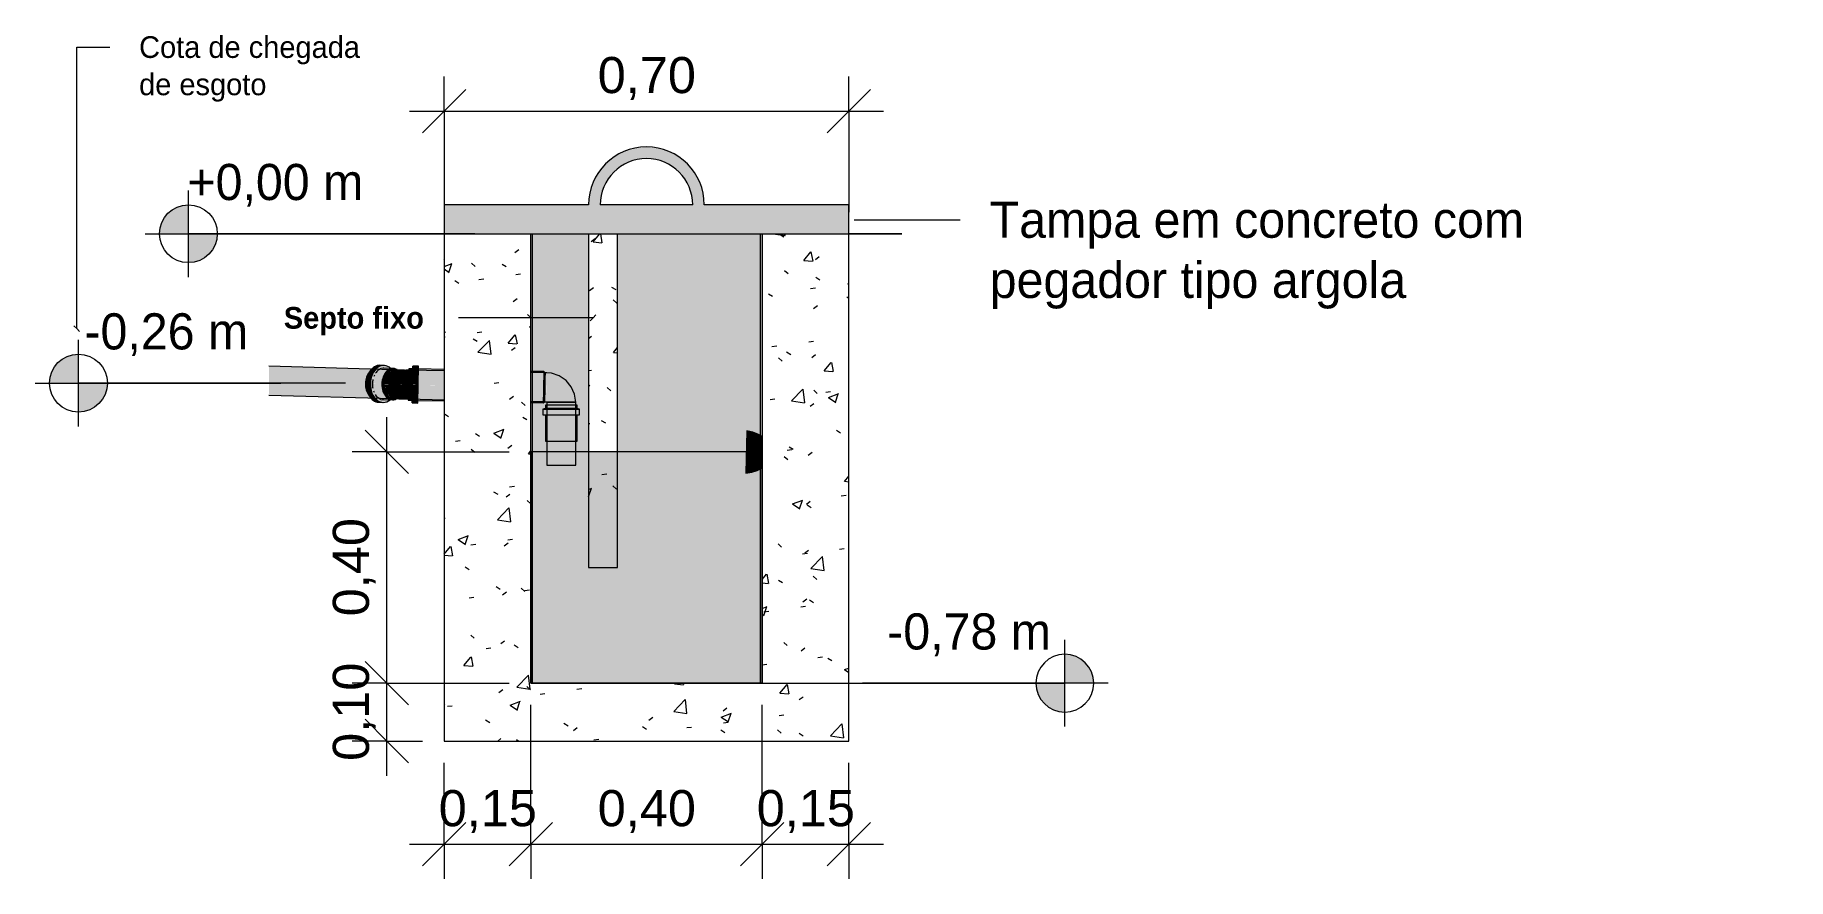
# Model space of a CAD drawing. Header units: metres. Extents: x 42.1 to 94.3, y -3.4 to 61.2.
# Drawn here: x 81.123 to 84.154, y -1.116 to 0.344 of the extents above; entities that cross this region are included whole.
import ezdxf

# ---------------------------------------------------------------- set-up
doc = ezdxf.new("R2010")
doc.units = ezdxf.units.M
doc.linetypes.add('IMPORT-DASHED2 _4_', pattern=[0.375, 0.25, -0.125])
for name, color, linetype, lineweight in [('A-ANNO-DIMS', 7, 'Continuous', 5), ('A-ANNO-DIMS-25', 7, 'Continuous', 5), ('A-DETL', 7, 'Continuous', 5), ('A-DETL-GENF', 7, 'Continuous', 5), ('A-WALL', 7, 'Continuous', 9), ('AL_MOBILIARIO', 7, 'Continuous', 5), ('AL_VEGETAÇÃO', 7, 'Continuous', 5), ('ARQ-COTA-50', 7, 'Continuous', 5), ('ARQ-ELEV6', 7, 'Continuous', 5), ('ARQ-PAR', 7, 'Continuous', 5), ('ARQ-PROJ', 7, 'IMPORT-DASHED2 _4_', 5), ('G-ANNO-DIMS', 7, 'Continuous', 5), ('G-ANNO-TEXT', 7, 'Continuous', 5), ('P-PIPE', 7, 'Continuous', 5)]:
    doc.layers.add(name, color=color, linetype=linetype, lineweight=lineweight)
doc.layers.add('ARQ_1100_BASE_TÉRREO_GARAGEM_dwg', color=7, linetype='Continuous', lineweight=5, true_color=0x767676)
doc.styles.add('Arial', font='arial.ttf', dxfattribs={"height": 0.0625})
doc.styles.add('Century Gothic', font='GOTHIC.TTF', dxfattribs={"height": 0.0375})
doc.styles.add('Century Gothic_1', font='GOTHIC.TTF', dxfattribs={"height": 0.0625})
doc.styles.add('Century Gothic_B_1', font='GOTHICB.TTF', dxfattribs={"height": 0.0375})
doc.dimstyles.new('Diagonal_-_2_5_mm_Arial_-_Preto', dxfattribs={"dimscale": 0.3048, "dimtxt": 0.063766, "dimasz": 0.246063, "dimexe": 0.19685, "dimexo": 0.123031, "dimgap": 0.04101, "dimtad": 1, "dimrnd": 0.01, "dimzin": 0, "dimdsep": 46, "dimtxsty": 'Arial', "dimblk1": 'OBLIQUE', "dimblk2": 'OBLIQUE', "dimsah": 1, "dimcen": 0.09, "dimdle": 0.19685, "dimazin": 0, "dimtfac": 1, "dimtdec": 4, "dimtix": 1, "dimtmove": 0, "dimatfit": 3, "dimfxl": 1, "dimtvp": 1, "dimtolj": 1, "dimtzin": 0, "dimarcsym": 2})

msp = doc.modelspace()

# ---------------------------------------------------------------- texts
at = {"layer": 'G-ANNO-DIMS', "char_height": 0.0625, "attachment_point": 1, "line_spacing_factor": 0.984502, "style": 'Century Gothic_1'}
for s, insert, width in [('+0,00 m', (81.386, 0.1207), 0.385274), ('-0,26 m', (81.2079, -0.1376), 0.3563), ('-0,78 m', (82.5962, -0.6565), 0.3563)]:
    msp.add_mtext(s, dxfattribs=dict(at, insert=insert, width=width))
at = {"layer": 'G-ANNO-TEXT', "char_height": 0.0375, "attachment_point": 1, "style": 'Century Gothic'}
for s, insert, width in [('Cota de chegada ', (81.3025, 0.3415), 0.599261), ('de esgoto', (81.3025, 0.277), 0.318671)]:
    msp.add_mtext(s, dxfattribs=dict(at, insert=insert, width=width))
at = {"layer": 'G-ANNO-TEXT', "insert": (82.7735, 0.0555), "char_height": 0.0625, "width": 1.364873, "attachment_point": 1, "style": 'Century Gothic_1', "bg_fill": 3, "box_fill_scale": 1.25, "bg_fill_color": 256, "bg_fill_true_color": 13158600, "bg_fill_transparency": 0}
msp.add_mtext('Tampa em concreto com ', dxfattribs=at)
at = {"layer": 'G-ANNO-TEXT', "color": 1, "true_color": 0xff0000, "insert": (81.5527, -0.1267), "char_height": 0.0375, "width": 0.304641, "attachment_point": 1, "style": 'Century Gothic_B_1'}
msp.add_mtext('Septo fixo', dxfattribs=at)

# ---------------------------------------------------------------- blocks, each defined once
blk = doc.blocks.new('ARQ_1100_BASE_TÉRREO_GARAGEM_dwg_arv7p-4197722-BB')
at = {"layer": 'AL_VEGETAÇÃO'}
for p, q in [((79.1707, 0), (79.2884, 0)), ((79.1707, 0), (79.4738, 0)), ((79.4738, 0), (79.4281, 0)), ((79.4281, 0), (79.4738, 0)), ((80.2651, 0), (80.1738, 0)), ((80.1738, 0), (80.2651, 0)), ((80.2651, 0), (80.1738, 0)), ((80.1738, 0), (80.2536, 0))]:
    blk.add_line(p, q, dxfattribs=at)
at = {"layer": 'AL_VEGETAÇÃO', "flags": 128}
for points in [[(79.4738, 0), (79.4048, 0), (79.227, 0), (79.2435, 0), (79.1947, 0), (79.1707, 0)], [(79.3682, 0), (79.1993, 0), (79.1707, 0)], [(79.1707, 0), (79.3102, 0), (79.2936, 0), (79.2409, 0), (79.2471, 0), (79.3798, 0), (79.449, 0), (79.4301, 0), (79.2928, 0), (79.1877, 0), (79.1707, 0)], [(79.1707, 0), (79.2493, 0), (79.3123, 0), (79.3439, 0), (79.4738, 0)], [(79.4738, 0), (79.3439, 0), (79.2703, 0), (79.1707, 0)], [(79.1707, 0), (79.2177, 0), (79.4491, 0)], [(79.1707, 0), (79.422, 0), (79.4738, 0)], [(79.1707, 0), (79.3373, 0), (79.4738, 0)], [(79.2177, 0), (79.3019, 0), (79.4701, 0)], [(79.2884, 0), (79.3967, 0), (79.4738, 0)], [(79.4738, 0), (79.3682, 0), (79.3597, 0)], [(79.4738, 0), (79.387, 0), (79.4738, 0)], [(79.4738, 0), (79.4281, 0), (79.4738, 0)], [(79.4738, 0), (79.438, 0), (79.4738, 0)], [(79.4738, 0), (79.4729, 0), (79.4519, 0), (79.4738, 0)], [(80.1738, 0), (80.188, 0), (80.251, 0), (80.1738, 0)], [(80.1738, 0), (80.23, 0), (80.251, 0), (80.2651, 0)], [(80.1738, 0), (80.23, 0), (80.251, 0), (80.1738, 0)], [(80.1738, 0), (80.2561, 0), (80.1738, 0)], [(80.1738, 0), (80.2342, 0), (80.1738, 0)], [(80.2651, 0), (80.183, 0), (80.195, 0), (80.2651, 0)], [(80.2651, 0), (80.22, 0), (80.1995, 0), (80.231, 0), (80.2651, 0)]]:
    blk.add_lwpolyline(points, dxfattribs=at)
blk = doc.blocks.new('ARQ_1100_BASE_TÉRREO_GARAGEM_dwg_cam_p-4197734-BB')
at = {"layer": 'AL_MOBILIARIO'}
for p, q in [((79.1707, 0), (79.4738, 0)), ((79.4738, 0), (79.1707, 0)), ((79.4738, 0), (79.1707, 0)), ((79.1707, 0), (79.4738, 0)), ((79.1707, 0), (79.4738, 0)), ((79.1707, 0), (79.4161, 0)), ((79.1707, 0), (79.4738, 0)), ((79.1707, 0), (79.4738, 0)), ((79.4738, 0), (79.1707, 0)), ((80.1738, 0), (80.2651, 0)), ((80.2651, 0), (80.1738, 0)), ((80.2651, 0), (80.1738, 0)), ((80.1738, 0), (80.2651, 0)), ((80.2651, 0), (80.1738, 0)), ((80.1738, 0), (80.2651, 0)), ((80.1738, 0), (80.2651, 0)), ((80.1738, 0), (80.2651, 0)), ((80.1738, 0), (80.2651, 0))]:
    blk.add_line(p, q, dxfattribs=at)
blk = doc.blocks.new('ARQ_1100_BASE_TÉRREO_GARAGEM_dwg-4178582-BB')
at = {"layer": 'ARQ-COTA-50'}
for p, q in [((79.1707, 0), (79.4738, 0)), ((79.1707, 0), (79.4738, 0)), ((79.4738, 0), (79.1707, 0)), ((80.1738, 0), (80.2651, 0)), ((80.1738, 0), (80.2651, 0)), ((80.2651, 0), (80.1738, 0)), ((80.1738, 0), (80.2651, 0)), ((80.2651, 0), (80.1738, 0))]:
    blk.add_line(p, q, dxfattribs=at)
at = {"layer": 'ARQ-COTA-50', "flags": 128}
blk.add_lwpolyline([(79.4738, 0), (79.4524, 0)], close=True, dxfattribs=at)
at = {"layer": 'ARQ-ELEV6'}
for p, q in [((79.1707, 0), (79.4738, 0)), ((79.1707, 0), (79.4738, 0)), ((80.1738, 0), (80.2651, 0)), ((80.1738, 0), (80.2651, 0))]:
    blk.add_line(p, q, dxfattribs=at)
at = {"layer": 'ARQ-PAR'}
for p, q in [((79.1707, 0), (79.4738, 0)), ((79.4738, 0), (79.1707, 0)), ((79.1707, 0), (79.4738, 0)), ((79.4738, 0), (79.1707, 0)), ((79.1707, 0), (79.4738, 0)), ((79.3993, 0), (79.4738, 0)), ((80.1738, 0), (80.2651, 0)), ((80.1738, 0), (80.2651, 0)), ((80.2651, 0), (80.1738, 0)), ((80.1738, 0), (80.2651, 0)), ((80.2651, 0), (80.1738, 0)), ((80.1738, 0), (80.2651, 0))]:
    blk.add_line(p, q, dxfattribs=at)
at = {"layer": 'ARQ-PAR', "flags": 128}
blk.add_lwpolyline([(79.1707, 0), (79.2579, 0), (79.1707, 0)], dxfattribs=at)
at = {"layer": 'ARQ-PROJ'}
for p, q in [((79.4738, 0), (79.1707, 0)), ((79.1707, 0), (79.4738, 0)), ((80.2651, 0), (80.1738, 0)), ((80.1738, 0), (80.2651, 0))]:
    blk.add_line(p, q, dxfattribs=at)
for name in ['ARQ_1100_BASE_TÉRREO_GARAGEM_dwg_arv7p-4197722-BB', 'ARQ_1100_BASE_TÉRREO_GARAGEM_dwg_cam_p-4197734-BB']:
    blk.add_blockref(name, (0, 0))
blk = doc.blocks.new('Joelho 45_90 - Serie Normal - Esgoto - MEP - Tigre - Standard-4206697-BB')
at = {"layer": 'P-PIPE', "true_color": 0xf5ebeb}
h = blk.add_hatch(color=7, dxfattribs=at)
h.paths.add_polyline_path([(79.3661, -0.2599), (79.3674, -0.2507), (79.3711, -0.2424), (79.3761, -0.2366), (79.3824, -0.2335), (79.3793, -0.2332), (79.3673, -0.233), (79.3645, -0.2335), (79.3592, -0.2369), (79.3553, -0.2412), (79.3526, -0.2461), (79.3505, -0.2535), (79.3498, -0.2594), (79.3588, -0.2597)])
h.paths.add_polyline_path([(79.3392, -0.2591), (79.3408, -0.2483), (79.3448, -0.239), (79.3438, -0.2401), (79.3403, -0.2468), (79.3385, -0.2535), (79.3378, -0.2591), (79.3392, -0.2591)])
for points in [[(79.3463, -0.2594), (79.3474, -0.2507), (79.3499, -0.243), (79.3542, -0.236), (79.3585, -0.2316), (79.3645, -0.2286), (79.3695, -0.2277), (79.3582, -0.2281), (79.3509, -0.2318), (79.3448, -0.239), (79.3408, -0.2483), (79.3392, -0.2592), (79.3417, -0.2593)], [(79.3683, -0.2917), (79.3742, -0.2906), (79.3803, -0.2868), (79.3803, -0.2867), (79.367, -0.2865), (79.3635, -0.2857), (79.3586, -0.2826), (79.3546, -0.2778), (79.3519, -0.2721), (79.3503, -0.2661), (79.3498, -0.2594), (79.3511, -0.2507), (79.3529, -0.2456), (79.3566, -0.2396), (79.3605, -0.2358), (79.3653, -0.2333), (79.3696, -0.2327), (79.3709, -0.2329), (79.3818, -0.2332), (79.3808, -0.2321), (79.3754, -0.2288), (79.3696, -0.2277), (79.3637, -0.2287), (79.3575, -0.2326), (79.3528, -0.2378), (79.3497, -0.2434), (79.3472, -0.2517), (79.3464, -0.2601), (79.3473, -0.2691), (79.349, -0.2754), (79.3531, -0.2828), (79.3571, -0.2872), (79.3625, -0.2905), (79.3635, -0.2907)], [(79.3691, -0.26), (79.3703, -0.2514), (79.374, -0.2434), (79.3789, -0.2381), (79.3844, -0.2355), (79.3925, -0.2354), (79.389, -0.2336), (79.3822, -0.2336), (79.3759, -0.2369), (79.3707, -0.243), (79.3674, -0.2507), (79.3663, -0.2599), (79.3682, -0.2599)], [(79.3712, -0.26), (79.3728, -0.2506), (79.3759, -0.2437), (79.381, -0.2382), (79.3863, -0.2356), (79.3838, -0.2357), (79.3781, -0.2387), (79.3735, -0.244), (79.3703, -0.2515), (79.3691, -0.26), (79.3703, -0.26)], [(79.4072, -0.2609), (79.4076, -0.2357), (79.3863, -0.2356), (79.3804, -0.2386), (79.3756, -0.244), (79.3724, -0.2515), (79.3712, -0.26), (79.4071, -0.2609)], [(79.4124, -0.261), (79.4127, -0.2358), (79.4077, -0.2358), (79.4074, -0.2609), (79.4123, -0.261)], [(79.3683, -0.2917), (79.3625, -0.2905), (79.3569, -0.287), (79.3519, -0.2811), (79.3487, -0.2744), (79.3468, -0.2666), (79.3463, -0.2594), (79.3393, -0.2594), (79.3404, -0.2702), (79.3445, -0.2803), (79.3504, -0.2872), (79.3573, -0.2909), (79.3635, -0.2913)], [(79.388, -0.2867), (79.3906, -0.2852), (79.3824, -0.2843), (79.3772, -0.2814), (79.3729, -0.2761), (79.37, -0.2685), (79.3691, -0.26), (79.3661, -0.2601), (79.3671, -0.2691), (79.3706, -0.2778), (79.3752, -0.2834), (79.3813, -0.2867), (79.3853, -0.2867)], [(79.3853, -0.2848), (79.3793, -0.2815), (79.375, -0.2761), (79.3721, -0.2685), (79.3712, -0.26), (79.3691, -0.2601), (79.37, -0.2686), (79.3729, -0.2761), (79.3778, -0.2819), (79.3832, -0.2847), (79.3844, -0.2848)], [(79.4067, -0.2857), (79.4071, -0.2609), (79.3712, -0.2602), (79.3724, -0.2695), (79.375, -0.2761), (79.3802, -0.2821), (79.3853, -0.2848), (79.3949, -0.2852), (79.4014, -0.2855)], [(79.4119, -0.2858), (79.4123, -0.261), (79.4072, -0.261), (79.4068, -0.2857), (79.4119, -0.2858)], [(79.3684, -0.2867), (79.3683, -0.2865), (79.3683, -0.2866)]]:
    blk.add_hatch(color=7, dxfattribs=at).paths.add_polyline_path(points)
h = blk.add_hatch(color=7, dxfattribs=at)
h.paths.add_polyline_path([(79.3813, -0.2867), (79.3752, -0.2834), (79.3702, -0.2773), (79.3671, -0.2691), (79.3661, -0.2599), (79.3499, -0.2597), (79.3505, -0.2674), (79.3521, -0.273), (79.3555, -0.2791), (79.3597, -0.2834), (79.3642, -0.2859), (79.367, -0.2865), (79.3805, -0.2867)])
h.paths.add_polyline_path([(79.3439, -0.2792), (79.3403, -0.2691), (79.3392, -0.2591), (79.3378, -0.2594), (79.3385, -0.2666), (79.3404, -0.2731), (79.343, -0.2783)])
at = {"layer": 'P-PIPE'}
for p, q in [((79.3698, -0.2277), (79.3628, -0.2275)), ((79.386, -0.2331), (79.366, -0.2326)), ((79.3896, -0.2352), (79.3875, -0.2352)), ((79.4077, -0.2357), (79.4072, -0.2609)), ((79.4072, -0.2609), (79.4077, -0.2357)), ((79.4129, -0.2358), (79.4077, -0.2357)), ((79.4072, -0.2609), (79.4068, -0.2849)), ((79.4068, -0.2849), (79.4072, -0.2609)), ((79.361, -0.2915), (79.368, -0.2917)), ((79.3645, -0.2866), (79.3844, -0.2871)), ((79.386, -0.2852), (79.3882, -0.2852)), ((79.4068, -0.2849), (79.4067, -0.2857)), ((79.4067, -0.2857), (79.4068, -0.2849)), ((79.4067, -0.2857), (79.4119, -0.2858))]:
    blk.add_line(p, q, dxfattribs=at)
at = {"layer": 'P-PIPE', "flags": 128}
for points in [[(79.3896, -0.2352), (79.3963, -0.2354), (79.4054, -0.2356), (79.4077, -0.2357)], [(79.3882, -0.2852), (79.3952, -0.2854), (79.4045, -0.2856), (79.4067, -0.2857)]]:
    blk.add_lwpolyline(points, dxfattribs=at)
at = {"layer": 'P-PIPE'}
for centre, major_axis, start_param, end_param in [((79.3569, -0.2593), (0.0008, 0.027), 0.732047, 1.582507), ((79.3619, -0.2595), (0.0009, 0.032), 6.190876, 7.865693), ((79.3689, -0.2597), (0.0009, 0.032), 5.709896, 7.865693), ((79.3689, -0.2597), (0.0008, 0.027), 0.535369, 0.832028), ((79.3689, -0.2597), (0.0008, 0.027), 0.251124, 0.53531), ((79.3852, -0.2601), (0.0008, 0.027), 5.921893, 7.865693), ((79.3689, -0.2597), (0.0008, 0.027), 0, 0.061374), ((79.3867, -0.2602), (0.0007, 0.025), 0.186244, 1.582507), ((79.3867, -0.2602), (0.0007, 0.025), 6.162911, 6.454075), ((79.3569, -0.2593), (0.0008, 0.027), 1.582507, 2.425015), ((79.3619, -0.2595), (0.0009, 0.032), 1.582507, 3.215605), ((79.3689, -0.2597), (0.0009, 0.032), 1.582507, 3.710928), ((79.3689, -0.2597), (0.0008, 0.027), 1.298353, 1.582507), ((79.3689, -0.2597), (0.0008, 0.027), 1.582507, 1.866661), ((79.3689, -0.2597), (0.0008, 0.027), 2.056411, 2.155643), ((79.3689, -0.2597), (0.0008, 0.027), 1.009371, 1.108603), ((79.3852, -0.2601), (0.0008, 0.027), 1.582507, 3.499343), ((79.3867, -0.2602), (0.0007, 0.025), 1.582507, 3.235972), ((79.3689, -0.2597), (0.0008, 0.027), 2.333104, 2.914474), ((79.3689, -0.2597), (0.0008, 0.027), 3.094739, 3.201464)]:
    blk.add_ellipse(centre, major_axis=major_axis, ratio=0.706965, start_param=start_param, end_param=end_param, dxfattribs=at)
blk = doc.blocks.new('Luva Simples para Conexão - Serie Normal - Esgoto - MEP - Tigre - Standard-2666-BB')
at = {"layer": 'P-PIPE', "true_color": 0xf5ebeb}
for points in [[(79.4177, -0.2611), (79.4182, -0.2341), (79.413, -0.2336), (79.4124, -0.261), (79.4176, -0.2611)], [(79.4189, -0.2612), (79.4195, -0.2299), (79.4183, -0.2346), (79.4178, -0.2611), (79.4188, -0.2612)], [(79.429, -0.2614), (79.4296, -0.2293), (79.4196, -0.2296), (79.419, -0.2612), (79.4289, -0.2614)], [(79.4738, -0.2622), (79.4738, -0.2348), (79.4296, -0.2339), (79.4292, -0.2613), (79.4443, -0.2616)], [(79.4119, -0.288), (79.4172, -0.2877), (79.4176, -0.2611), (79.4124, -0.2611), (79.4119, -0.2877)], [(79.4183, -0.2922), (79.4188, -0.2612), (79.4177, -0.2612), (79.4174, -0.2886), (79.4182, -0.2919)], [(79.4284, -0.2929), (79.4289, -0.2614), (79.4189, -0.2614), (79.4183, -0.2923), (79.4272, -0.2928)], [(79.4738, -0.2892), (79.4738, -0.2622), (79.429, -0.2616), (79.4286, -0.2883), (79.4443, -0.2886)]]:
    blk.add_hatch(color=7, dxfattribs=at).paths.add_polyline_path(points)
at = {"layer": 'P-PIPE'}
for p, q in [((79.413, -0.2336), (79.4124, -0.261)), ((79.4183, -0.2337), (79.413, -0.2336)), ((79.4183, -0.2337), (79.4177, -0.2611)), ((79.4196, -0.2291), (79.4183, -0.2337)), ((79.4189, -0.2612), (79.4196, -0.2291)), ((79.4297, -0.2293), (79.4196, -0.2291)), ((79.429, -0.2614), (79.4297, -0.2293)), ((79.4738, -0.2348), (79.4296, -0.2339)), ((79.4124, -0.261), (79.4119, -0.288)), ((79.4177, -0.2611), (79.4172, -0.2881)), ((79.4183, -0.2927), (79.4189, -0.2612)), ((79.4284, -0.2929), (79.429, -0.2614)), ((79.4119, -0.288), (79.4172, -0.2881)), ((79.4172, -0.2881), (79.4183, -0.2927)), ((79.4183, -0.2927), (79.4284, -0.2929)), ((79.4285, -0.2883), (79.4738, -0.2892))]:
    blk.add_line(p, q, dxfattribs=at)
blk = doc.blocks.new('Joelho 45_90 - Serie Normal - Esgoto - MEP - Tigre - Standard-4206662-BB')
at = {"layer": 'P-PIPE', "true_color": 0xf5ebeb}
for points in [[(79.6452, -0.2924), (79.6462, -0.2384), (79.6238, -0.238), (79.6238, -0.292), (79.6433, -0.2924)], [(79.6452, -0.2924), (79.6474, -0.2905), (79.6484, -0.2404), (79.6463, -0.2386), (79.6452, -0.2916)], [(79.6504, -0.2905), (79.6512, -0.2405), (79.6484, -0.2405), (79.6476, -0.2905), (79.6504, -0.2905)], [(79.6534, -0.2915), (79.7014, -0.2915), (79.7005, -0.2817), (79.697, -0.271), (79.6927, -0.263), (79.6858, -0.255), (79.6793, -0.2495), (79.6702, -0.2446), (79.6597, -0.2415), (79.6514, -0.2405), (79.6506, -0.2906), (79.651, -0.2908), (79.6514, -0.2915), (79.653, -0.2915)], [(79.6514, -0.2967), (79.7014, -0.2967), (79.7014, -0.2915), (79.6514, -0.2915), (79.6514, -0.2953)]]:
    blk.add_hatch(color=7, dxfattribs=at).paths.add_polyline_path(points)
at = {"layer": 'P-PIPE'}
for p, q in [((79.6463, -0.2384), (79.6238, -0.238)), ((79.6484, -0.2405), (79.6463, -0.2384)), ((79.6514, -0.2405), (79.6484, -0.2405)), ((79.6238, -0.292), (79.6452, -0.2924)), ((79.6452, -0.2924), (79.6474, -0.2905)), ((79.6474, -0.2905), (79.6504, -0.2905)), ((79.6514, -0.2915), (79.6514, -0.2967)), ((79.7014, -0.2915), (79.6514, -0.2915)), ((79.6514, -0.2915), (79.7014, -0.2915)), ((79.7014, -0.2967), (79.7014, -0.2915))]:
    blk.add_line(p, q, dxfattribs=at)
at = {"layer": 'P-PIPE', "flags": 128}
for points in [[(79.7014, -0.2915), (79.6995, -0.2775), (79.6937, -0.2646), (79.6846, -0.2537), (79.6729, -0.2458), (79.6595, -0.2413), (79.6514, -0.2405)], [(79.6504, -0.2905), (79.6513, -0.291), (79.6514, -0.2915)]]:
    blk.add_lwpolyline(points, dxfattribs=at)
at = {"layer": 'P-PIPE'}
for centre, major_axis in [((79.6457, -0.2654), (0.0005, 0.027)), ((79.6479, -0.2655), (0.0005, 0.025))]:
    blk.add_ellipse(centre, major_axis=major_axis, ratio=0.000106, start_param=0.000002, end_param=3.141593, dxfattribs=at)
blk = doc.blocks.new('Luva Simples para Conexão - Serie Normal - Esgoto - MEP - Tigre - Standard-V64-BB')
at = {"layer": 'P-PIPE', "true_color": 0xf5ebeb}
for points in [[(79.6446, -0.3032), (79.7071, -0.3029), (79.7027, -0.302), (79.6489, -0.3021), (79.6457, -0.3029)], [(79.6492, -0.302), (79.7036, -0.302), (79.7035, -0.2967), (79.6492, -0.2967)], [(79.6492, -0.3587), (79.7036, -0.3587), (79.7035, -0.3133), (79.6492, -0.3133), (79.6492, -0.3148)]]:
    blk.add_hatch(color=7, dxfattribs=at).paths.add_polyline_path(points)
h = blk.add_hatch(color=7, dxfattribs=at)
h.paths.add_polyline_path([(79.7071, -0.3133), (79.7082, -0.3133), (79.7082, -0.3032), (79.7073, -0.3033)])
h.paths.add_polyline_path([(79.6489, -0.3133), (79.7071, -0.3133), (79.7071, -0.3032), (79.6446, -0.3032), (79.6446, -0.3133), (79.6457, -0.3133)])
at = {"layer": 'P-PIPE'}
for p, q in [((79.6492, -0.302), (79.6446, -0.3032)), ((79.6492, -0.2967), (79.6492, -0.302)), ((79.7036, -0.2967), (79.6492, -0.2967)), ((79.7036, -0.302), (79.6492, -0.302)), ((79.7036, -0.302), (79.7036, -0.2967)), ((79.7082, -0.3032), (79.7036, -0.302)), ((79.6446, -0.3032), (79.6446, -0.3133)), ((79.6446, -0.3032), (79.7082, -0.3032)), ((79.6446, -0.3133), (79.7082, -0.3133)), ((79.6492, -0.3133), (79.6492, -0.3587)), ((79.7036, -0.3587), (79.7036, -0.3133)), ((79.7082, -0.3133), (79.7082, -0.3032)), ((79.6492, -0.3587), (79.7036, -0.3587))]:
    blk.add_line(p, q, dxfattribs=at)
blk = doc.blocks.new('DIMBLOCK53-BB')
at = {"layer": 'A-ANNO-DIMS-25'}
for p, q in [((81.8299, 0.2119), (81.8299, 0.2719)), ((82.5299, 0.2119), (82.5299, 0.2719)), ((81.7699, 0.2119), (82.5899, 0.2119)), ((81.8299, 0.2119), (81.8299, 0.0375)), ((82.5299, 0.2119), (82.5299, 0.0375))]:
    blk.add_line(p, q, dxfattribs=at)
at = {"layer": 'A-ANNO-DIMS-25', "lineweight": 20}
for p, q in [((81.8299, 0.2119), (81.8674, 0.2494)), ((82.5299, 0.2119), (82.5674, 0.2494)), ((81.8299, 0.2119), (81.7924, 0.1744)), ((82.5299, 0.2119), (82.4924, 0.1744))]:
    blk.add_line(p, q, dxfattribs=at)
at = {"layer": 'A-ANNO-DIMS-25', "color": 0, "insert": (82.0956, 0.3056), "char_height": 0.0625, "width": 0.202482, "attachment_point": 1, "line_spacing_factor": 0.941778, "style": 'Arial'}
blk.add_mtext('0,70', dxfattribs=at)
blk = doc.blocks.new('_Oblique')
at = {"color": 0, "linetype": 'ByBlock', "lineweight": -2}
blk.add_line((-0.5, -0.5), (0.5, 0.5), dxfattribs=at)
blk = doc.blocks.new('DIMBLOCK54-BB')
at = {"layer": 'A-ANNO-DIMS-25', "lineweight": 20}
for p, q in [((81.7311, -0.7772), (81.6936, -0.7397)), ((81.7311, -0.7772), (81.7686, -0.8147)), ((81.7311, -0.8772), (81.6936, -0.8397)), ((81.7311, -0.8772), (81.7686, -0.9147))]:
    blk.add_line(p, q, dxfattribs=at)
at = {"layer": 'A-ANNO-DIMS-25'}
for p, q in [((81.7311, -0.7772), (81.6711, -0.7772)), ((81.7311, -0.9372), (81.7311, -0.7772)), ((81.7311, -0.7772), (81.9424, -0.7772)), ((81.7311, -0.8772), (81.6711, -0.8772)), ((81.7311, -0.8772), (81.7924, -0.8772))]:
    blk.add_line(p, q, dxfattribs=at)
at = {"layer": 'A-ANNO-DIMS-25', "color": 0, "insert": (81.6375, -0.9116), "char_height": 0.0625, "width": 0.202482, "attachment_point": 1, "rotation": 90, "line_spacing_factor": 0.941778, "style": 'Arial'}
blk.add_mtext('0,10', dxfattribs=at)
blk = doc.blocks.new('DIMBLOCK55-BB')
at = {"layer": 'A-ANNO-DIMS-25'}
for p, q in [((81.7311, -0.7772), (81.7311, -0.3172)), ((81.7311, -0.3772), (81.6711, -0.3772)), ((81.7311, -0.3772), (81.9424, -0.3772)), ((81.7311, -0.7772), (81.6711, -0.7772)), ((81.7311, -0.7772), (81.9424, -0.7772))]:
    blk.add_line(p, q, dxfattribs=at)
at = {"layer": 'A-ANNO-DIMS-25', "lineweight": 20}
for p, q in [((81.7311, -0.3772), (81.6936, -0.3397)), ((81.7311, -0.3772), (81.7686, -0.4147)), ((81.7311, -0.7772), (81.6936, -0.7397)), ((81.7311, -0.7772), (81.7686, -0.8147))]:
    blk.add_line(p, q, dxfattribs=at)
at = {"layer": 'A-ANNO-DIMS-25', "color": 0, "insert": (81.6375, -0.6616), "char_height": 0.0625, "width": 0.202482, "attachment_point": 1, "rotation": 90, "line_spacing_factor": 0.941778, "style": 'Arial'}
blk.add_mtext('0,40', dxfattribs=at)
blk = doc.blocks.new('Elevações de ponto - Padrão-77235-BB')
at = {"layer": 'G-ANNO-DIMS', "true_color": 0xff0000}
h = blk.add_hatch(color=1, dxfattribs=at)
edge = h.paths.add_edge_path()
edge.add_line((79.0316, 0), (78.9816, 0))
edge.add_arc((79.0316, 0), 0.05, 90, 180, ccw=False)
edge.add_line((79.0316, 0.05), (79.0316, 0))
h = blk.add_hatch(color=1, dxfattribs=at)
edge = h.paths.add_edge_path()
edge.add_line((79.0316, 0), (79.0816, 0))
edge.add_arc((79.0316, 0), 0.05, -90, 0, ccw=False)
edge.add_line((79.0316, -0.05), (79.0316, 0))
at = {"layer": 'G-ANNO-DIMS'}
for p, q in [((79.0316, -0.075), (79.0316, 0.075)), ((78.9566, 0), (79.3816, 0))]:
    blk.add_line(p, q, dxfattribs=at)
blk.add_circle((79.0316, 0), 0.05, dxfattribs=at)
blk = doc.blocks.new('DIMBLOCK56-BB')
at = {"layer": 'A-ANNO-DIMS-25'}
for p, q in [((81.9799, -1.0557), (81.9799, -0.8147)), ((81.8299, -1.0557), (81.8299, -0.9147)), ((81.7699, -1.0557), (81.9799, -1.0557)), ((81.8299, -1.0557), (81.8299, -1.1157)), ((81.9799, -1.0557), (81.9799, -1.1157))]:
    blk.add_line(p, q, dxfattribs=at)
at = {"layer": 'A-ANNO-DIMS-25', "lineweight": 20}
for p, q in [((81.8299, -1.0557), (81.8674, -1.0182)), ((81.9799, -1.0557), (82.0174, -1.0182)), ((81.8299, -1.0557), (81.7924, -1.0932)), ((81.9799, -1.0557), (81.9424, -1.0932))]:
    blk.add_line(p, q, dxfattribs=at)
at = {"layer": 'A-ANNO-DIMS-25', "color": 0, "insert": (81.8206, -0.9621), "char_height": 0.0625, "width": 0.202482, "attachment_point": 1, "line_spacing_factor": 0.941778, "style": 'Arial'}
blk.add_mtext('0,15', dxfattribs=at)
blk = doc.blocks.new('DIMBLOCK57-BB')
at = {"layer": 'A-ANNO-DIMS-25'}
for p, q in [((81.9799, -1.0557), (81.9799, -0.8147)), ((82.3799, -1.0557), (82.3799, -0.8147)), ((81.9799, -1.0557), (82.3799, -1.0557)), ((81.9799, -1.0557), (81.9799, -1.1157)), ((82.3799, -1.0557), (82.3799, -1.1157))]:
    blk.add_line(p, q, dxfattribs=at)
at = {"layer": 'A-ANNO-DIMS-25', "lineweight": 20}
for p, q in [((81.9799, -1.0557), (82.0174, -1.0182)), ((82.3799, -1.0557), (82.4174, -1.0182)), ((81.9799, -1.0557), (81.9424, -1.0932)), ((82.3799, -1.0557), (82.3424, -1.0932))]:
    blk.add_line(p, q, dxfattribs=at)
at = {"layer": 'A-ANNO-DIMS-25', "color": 0, "insert": (82.0956, -0.9621), "char_height": 0.0625, "width": 0.202482, "attachment_point": 1, "line_spacing_factor": 0.941778, "style": 'Arial'}
blk.add_mtext('0,40', dxfattribs=at)
blk = doc.blocks.new('DIMBLOCK58-BB')
at = {"layer": 'A-ANNO-DIMS-25'}
for p, q in [((82.3799, -1.0557), (82.3799, -0.8147)), ((82.5299, -1.0557), (82.5299, -0.9147)), ((82.3799, -1.0557), (82.5899, -1.0557)), ((82.3799, -1.0557), (82.3799, -1.1157)), ((82.5299, -1.0557), (82.5299, -1.1157))]:
    blk.add_line(p, q, dxfattribs=at)
at = {"layer": 'A-ANNO-DIMS-25', "lineweight": 20}
for p, q in [((82.3799, -1.0557), (82.4174, -1.0182)), ((82.5299, -1.0557), (82.5674, -1.0182)), ((82.3799, -1.0557), (82.3424, -1.0932)), ((82.5299, -1.0557), (82.4924, -1.0932))]:
    blk.add_line(p, q, dxfattribs=at)
at = {"layer": 'A-ANNO-DIMS-25', "color": 0, "insert": (82.3706, -0.9621), "char_height": 0.0625, "width": 0.202482, "attachment_point": 1, "line_spacing_factor": 0.941778, "style": 'Arial'}
blk.add_mtext('0,15', dxfattribs=at)

# ---------------------------------------------------------------- dimensions: what is measured, and where the dimension line sits
at = {"layer": 'A-ANNO-DIMS'}
for base, p1, p2, override, picture, middle in [((82.5299, 0.2119), (81.8299, 0), (82.5299, 0), {"dimpost": '<>', "dimfxl": 0.7}, 'DIMBLOCK53-BB', (82.1799, 0.2563)), ((81.9799, -1.0557), (81.8299, -0.8772), (81.9799, -0.7772), {"dimpost": '<>', "dimfxl": 0.180278}, 'DIMBLOCK56-BB', (81.9049, -1.0113)), ((82.3799, -1.0557), (81.9799, -0.7772), (82.3799, -0.7772), {"dimpost": '<>', "dimfxl": 0.4}, 'DIMBLOCK57-BB', (82.1799, -1.0113)), ((82.5299, -1.0557), (82.3799, -0.7772), (82.5299, -0.8772), {"dimpost": '<>', "dimfxl": 0.180278}, 'DIMBLOCK58-BB', (82.4549, -1.0113))]:
    dim = msp.add_linear_dim(base=base, p1=p1, p2=p2, dimstyle='Diagonal_-_2_5_mm_Arial_-_Preto', override=override, dxfattribs=at)
    dim.commit()
    dim.dimension.update_dxf_attribs({"geometry": picture, "text_midpoint": middle})
for base, p1, p2, override, picture, middle in [((81.7311, -0.3772), (81.9799, -0.7772), (81.9799, -0.3772), {"dimpost": '<>', "dimfxl": 0.4}, 'DIMBLOCK55-BB', (81.6867, -0.5772)), ((81.7311, -0.7772), (81.8299, -0.8772), (81.9799, -0.7772), {"dimpost": '<>', "dimfxl": 0.180278}, 'DIMBLOCK54-BB', (81.6867, -0.8272))]:
    dim = msp.add_linear_dim(base=base, p1=p1, p2=p2, angle=90, dimstyle='Diagonal_-_2_5_mm_Arial_-_Preto', override=override, dxfattribs=at)
    dim.commit()
    dim.dimension.update_dxf_attribs({"geometry": picture, "text_midpoint": middle})

# ---------------------------------------------------------------- hatches: boundary and pattern name
at = {"layer": 'A-DETL-GENF'}
h = msp.add_hatch(color=256, dxfattribs=at)
h.paths.add_polyline_path([(81.8299, 0), (82.5299, 0), (82.5299, 0.05), (82.2799, 0.05), (82.2765, 0.0759), (82.2665, 0.1), (82.2506, 0.1207), (82.2299, 0.1366), (82.2058, 0.1466), (82.1799, 0.15), (82.1541, 0.1466), (82.1299, 0.1366), (82.1092, 0.1207), (82.0933, 0.1), (82.0833, 0.0759), (82.0799, 0.05), (81.8299, 0.05), (81.8299, 0.03)])
h.paths.add_polyline_path([(82.0999, 0.05), (82.1027, 0.0707), (82.1107, 0.09), (82.1234, 0.1066), (82.1399, 0.1193), (82.1592, 0.1273), (82.1799, 0.13), (82.2006, 0.1273), (82.2199, 0.1193), (82.2365, 0.1066), (82.2492, 0.09), (82.2572, 0.0707), (82.2599, 0.05), (82.1027, 0.05)])
at = {"layer": 'A-DETL-GENF', "true_color": 0xc0c0c0}
h = msp.add_hatch(dxfattribs=at)
h.set_pattern_fill('FP_6', color=9, style=0, pattern_type=2)
h.set_pattern_definition([(50, (82.19319, -0.5875), (0.18219, -0.015938), [0.01905, -0.20955]), (355, (82.19319, -0.5875), (-0.03524, 0.19106), [0.01524, -0.16764]), (100.45, (82.20919, -0.58883), (0.14694, 0.17512), [0.01619, -0.17809]), (46.184, (82.19319, -0.5367), (0.27108, -0.042045), [0.02857, -0.31432]), (96.636, (82.21619, -0.5402), (0.23741, 0.24743), [0.02429, -0.26714]), (351.184, (82.1932, -0.5367), (0.2374, 0.24743), [0.02286, -0.25146]), (21, (82.21919, -0.5494), (0.15162, -0.102267), [0.01905, -0.20955]), (326, (82.21919, -0.5494), (0.061803, 0.18419), [0.01524, -0.16764]), (71.45, (82.23119, -0.55792), (0.21342, 0.081924), [0.01619, -0.17809]), (37.5, (82.193187, -0.5875), (0.0030864, 0.084551), [0.00838, -0.15723, 0.00838, -0.1618, -0.16828]), (37.5, (82.193187, -0.5875), (0.0030864, 0.084551), [-0.33579, 0.00838, -0.15989]), (7.5, (82.19319, -0.5875), (0.066816, 0.100178), [0.00838, -0.08865, 0.00838, -0.15342, -0.06413]), (7.5, (82.19319, -0.5875), (0.066816, 0.100178), [-0.25883, 0.00838, -0.05575]), (327.5, (82.137187, -0.5875), (0.1355866, -0.0057276), [0.00838, -0.05512, 0.00838, -0.18974, -0.26289]), (327.5, (82.137187, -0.5875), (0.1355866, -0.0057276), [-0.26162, 0.00838, -0.25451]), (317.5, (82.11119, -0.5875), (0.148125, 0.025429), [0.00838, -0.07417, 0.00838, -0.12319, -0.18669]), (317.5, (82.11119, -0.5875), (0.148125, 0.025429), [-0.21412, 0.00838, -0.17831])])
h.paths.add_polyline_path([(81.8302, -0.8772), (82.5299, -0.8772), (82.5299, 0), (82.3799, 0), (82.3799, -0.7772), (81.9799, -0.7772), (81.9799, 0), (81.8299, 0), (81.8299, -0.8772)])
h.paths.add_polyline_path([(82.0799, -0.5772), (82.1299, -0.5772), (82.1299, 0), (82.0799, 0), (82.0799, -0.3772)])
at = {"layer": 'A-DETL-GENF', "true_color": 0xd2ffd2}
for points in [[(82.3126, -0.7772), (82.3799, -0.7772), (82.3799, -0.4048), (82.3714, -0.4093), (82.3619, -0.4125), (82.3516, -0.4143), (82.3526, -0.3772), (82.1299, -0.3772), (82.1299, -0.5772), (82.0799, -0.5772), (82.0799, -0.3772), (82.0576, -0.3772), (82.0576, -0.4), (82.0076, -0.4), (82.0076, -0.3772), (81.9799, -0.3772), (81.9799, -0.7772), (82.3024, -0.7772)], [(82.1299, -0.5772), (82.1299, -0.3772), (82.0799, -0.3772), (82.0799, -0.5772)], [(82.3516, -0.4143), (82.3636, -0.412), (82.3727, -0.4086), (82.3799, -0.4047), (82.3799, -0.3772), (82.3526, -0.3772)]]:
    msp.add_hatch(color=254, dxfattribs=at).paths.add_polyline_path(points)
at = {"layer": 'A-WALL', "true_color": 0x787878}
h = msp.add_hatch(color=8, dxfattribs=at)
h.paths.add_polyline_path([(81.983, -0.3772), (81.983, -0.2921), (81.9799, -0.292), (81.9799, -0.3772)])
h.paths.add_polyline_path([(82.3799, -0.3508), (82.3799, 0), (82.3768, 0), (82.3768, -0.3489), (82.3799, -0.3507)])
h.paths.add_polyline_path([(81.983, -0.238), (81.983, 0), (81.9799, 0), (81.9799, -0.238)])
at = {"layer": 'A-WALL', "lineweight": 5, "true_color": 0x787878}
h = msp.add_hatch(color=8, dxfattribs=at)
h.paths.add_polyline_path([(82.0643, -0.3772), (82.0799, -0.3772), (82.0799, 0), (81.983, 0), (81.983, -0.238), (82.0026, -0.2386), (82.0046, -0.2405), (82.0094, -0.2407), (82.0188, -0.2421), (82.0279, -0.2453), (82.0361, -0.25), (82.0438, -0.2568), (82.0499, -0.2648), (82.0538, -0.2722), (82.0568, -0.2831), (82.0576, -0.2915), (82.0576, -0.2967), (82.0598, -0.2967), (82.0598, -0.302), (82.0644, -0.3032), (82.0644, -0.3133), (82.0598, -0.3133), (82.0598, -0.3587), (82.0576, -0.3587), (82.0576, -0.3772), (82.0624, -0.3772)])
h.paths.add_polyline_path([(81.983, -0.3772), (82.0076, -0.3772), (82.0076, -0.3587), (82.0054, -0.3587), (82.0052, -0.3133), (82.0008, -0.3133), (82.0008, -0.3032), (82.0054, -0.302), (82.0057, -0.2967), (82.0076, -0.2967), (82.0073, -0.291), (82.0072, -0.2908), (82.0066, -0.2905), (82.0036, -0.2905), (82.0014, -0.2924), (81.983, -0.2921), (81.983, -0.3376)])
h.paths.add_polyline_path([(82.3526, -0.3772), (82.3526, -0.3772), (82.3537, -0.3406), (82.3636, -0.3429), (82.3741, -0.3473), (82.3768, -0.3489), (82.3768, 0), (82.1299, 0), (82.1299, -0.3772), (82.3516, -0.3772)])
at = {"layer": 'P-PIPE', "true_color": 0x804000}
for points in [[(81.694, -0.2593), (81.694, -0.2591), (81.6952, -0.2507), (81.697, -0.2453), (81.7004, -0.2396), (81.7036, -0.2358), (81.7051, -0.2341), (81.5269, -0.2292), (81.5269, -0.2546), (81.694, -0.2593)], [(81.7038, -0.2841), (81.699, -0.2778), (81.6961, -0.2717), (81.6945, -0.2657), (81.694, -0.2593), (81.5269, -0.2546), (81.5269, -0.2791), (81.7032, -0.2841)], [(82.0085, -0.4), (82.0149, -0.4), (82.0149, -0.3587), (82.0076, -0.3587), (82.0076, -0.4)], [(82.0149, -0.4), (82.0503, -0.4), (82.0503, -0.3587), (82.0149, -0.3587), (82.0149, -0.3791)], [(82.0576, -0.4), (82.0576, -0.3587), (82.0503, -0.3587), (82.0503, -0.4), (82.0568, -0.4)]]:
    msp.add_hatch(color=36, dxfattribs=at).paths.add_polyline_path(points)
at = {"layer": 'P-PIPE', "true_color": 0x7f7f7f}
msp.add_hatch(color=8, dxfattribs=at).paths.add_polyline_path([(82.3578, -0.3772), (82.3799, -0.3772), (82.3799, -0.3508), (82.3727, -0.3465), (82.3636, -0.3429), (82.3537, -0.3406), (82.3526, -0.3772)])

# ---------------------------------------------------------------- linework, layer by layer
at = {"layer": 'A-DETL'}
for p, q in [((82.0799, 0.05), (81.8299, 0.05)), ((81.8299, 0.05), (81.8299, 0)), ((82.2599, 0.05), (82.0999, 0.05)), ((82.5299, 0.05), (82.2799, 0.05)), ((82.5299, 0), (82.5299, 0.05)), ((81.8299, 0), (81.8299, -0.8772)), ((81.8299, 0), (82.5299, 0)), ((81.9799, -0.7772), (81.9799, 0)), ((82.1299, -0.5772), (82.1299, 0)), ((82.3799, 0), (82.3799, -0.7772)), ((82.5299, -0.8772), (82.5299, 0)), ((82.0799, 0), (82.0799, -0.5772)), ((82.3799, -0.3772), (81.9799, -0.3772)), ((81.9799, -0.3772), (81.9799, -0.7772)), ((82.3799, -0.7772), (82.3799, -0.3772)), ((82.0799, -0.5772), (82.1299, -0.5772)), ((82.3799, -0.7772), (81.9799, -0.7772)), ((81.9799, -0.7772), (82.3799, -0.7772)), ((81.8299, -0.8772), (82.5299, -0.8772))]:
    msp.add_line(p, q, dxfattribs=at)
for radius, start in [(0.1, 360), (0.08, 0)]:
    msp.add_arc((82.1799, 0.05), radius, start, 180, dxfattribs=at)
at = {"layer": 'A-WALL', "color": 253, "true_color": 0xaaaaaa}
for p, q in [((81.983, -0.7772), (81.983, 0)), ((82.3768, 0), (82.3768, -0.7772))]:
    msp.add_line(p, q, dxfattribs=at)
at = {"layer": 'G-ANNO-DIMS'}
for p, q in [((81.8832, 0), (81.3878, 0)), ((81.6594, -0.2583), (81.1976, -0.2583)), ((82.2731, -0.7772), (82.9034, -0.7772))]:
    msp.add_line(p, q, dxfattribs=at)
at = {"layer": 'G-ANNO-TEXT'}
for p, q in [((81.1946, 0.3228), (81.2517, 0.3228)), ((81.1946, -0.164), (81.1946, 0.3228)), ((82.5389, 0.0243), (82.7227, 0.0243)), ((81.1946, -0.164), (81.1896, -0.1591)), ((81.1946, -0.164), (81.1995, -0.169))]:
    msp.add_line(p, q, dxfattribs=at)
at = {"layer": 'G-ANNO-TEXT', "color": 1, "true_color": 0xff0000}
for p, q in [((81.8565, -0.1455), (81.8549, -0.1455)), ((82.0877, -0.1455), (81.8565, -0.1455)), ((82.0877, -0.1455), (82.0827, -0.1504)), ((82.0877, -0.1455), (82.0926, -0.1405))]:
    msp.add_line(p, q, dxfattribs=at)
at = {"layer": 'P-PIPE'}
for p, q in [((81.7421, -0.2351), (81.5269, -0.229)), ((81.8299, -0.237), (81.7691, -0.2358)), ((82.0024, -0.2404), (81.9799, -0.24)), ((81.5269, -0.2791), (81.7407, -0.2851)), ((81.7681, -0.2858), (81.8299, -0.287)), ((81.9799, -0.29), (82.0014, -0.2904)), ((82.0076, -0.2967), (82.0076, -0.4)), ((82.0576, -0.4), (82.0576, -0.2967)), ((82.3537, -0.3406), (82.3516, -0.4143)), ((82.0076, -0.4), (82.0576, -0.4))]:
    msp.add_line(p, q, dxfattribs=at)
at = {"layer": 'P-PIPE', "flags": 128}
for points in [[(82.38, -0.3507), (82.3727, -0.3465), (82.3636, -0.3429), (82.3537, -0.3406)], [(82.3516, -0.4143), (82.3619, -0.4125), (82.3715, -0.4093), (82.3799, -0.4048)]]:
    msp.add_lwpolyline(points, dxfattribs=at)

# ---------------------------------------------------------------- block references
at = {"layer": 'ARQ_1100_BASE_TÉRREO_GARAGEM_dwg', "color": 7}
msp.add_blockref('ARQ_1100_BASE_TÉRREO_GARAGEM_dwg-4178582-BB', (2.3562, 0), dxfattribs=at)
at = {"layer": 'G-ANNO-DIMS', "color": 1, "true_color": 0xff0000}
for p in [(2.3562, 0), (2.166, -0.2583)]:
    msp.add_blockref('Elevações de ponto - Padrão-77235-BB', p, dxfattribs=at)
at = {"layer": 'G-ANNO-DIMS', "color": 1, "true_color": 0xff0000, "extrusion": (0, 0, -1)}
msp.add_blockref('Elevações de ponto - Padrão-77235-BB', (-161.935, -0.7772), dxfattribs=at)
at = {"layer": 'P-PIPE'}
for name in ['Joelho 45_90 - Serie Normal - Esgoto - MEP - Tigre - Standard-4206697-BB', 'Luva Simples para Conexão - Serie Normal - Esgoto - MEP - Tigre - Standard-2666-BB', 'Joelho 45_90 - Serie Normal - Esgoto - MEP - Tigre - Standard-4206662-BB', 'Luva Simples para Conexão - Serie Normal - Esgoto - MEP - Tigre - Standard-V64-BB']:
    msp.add_blockref(name, (2.3562, 0), dxfattribs=at)

msp.set_redraw_order([(e.dxf.handle, doc.entitydb.next_handle()) for e in msp.query("TEXT MTEXT ATTDEF DIMENSION ARC_DIMENSION")])  # texts and dimensions are drawn at this point

# ---------------------------------------------------------------- next in the draw order: texts
at = {"layer": 'G-ANNO-TEXT', "insert": (82.7735, -0.0486), "char_height": 0.0625, "width": 1.092299, "attachment_point": 1, "style": 'Century Gothic_1', "bg_fill": 3, "box_fill_scale": 1.25, "bg_fill_color": 256, "bg_fill_true_color": 13158600, "bg_fill_transparency": 0}
msp.add_mtext('pegador tipo argola ', dxfattribs=at)

doc.saveas('drawing.dxf')
